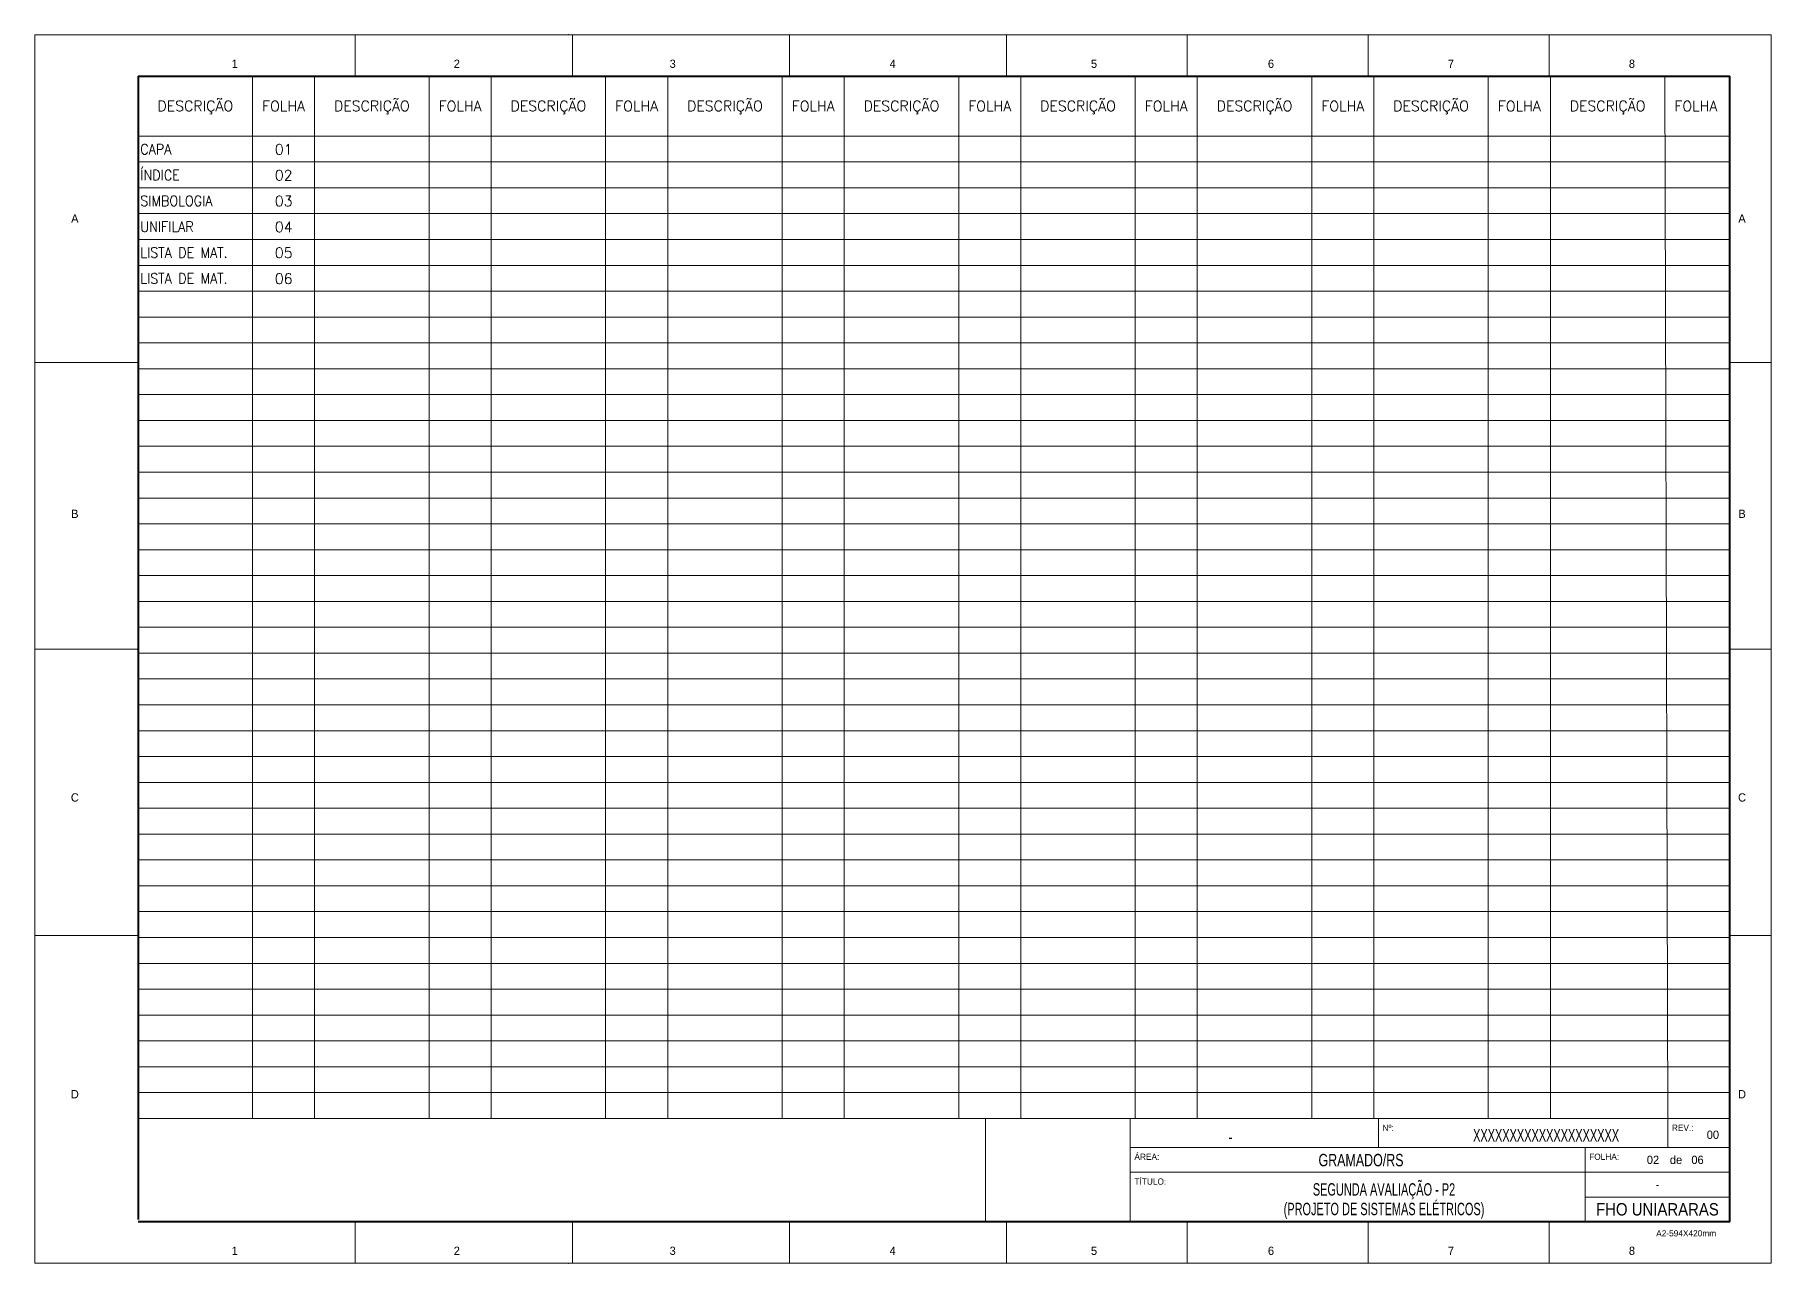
# Model space of a CAD drawing. Header units: millimetres. Extents: x 0 to 3814, y 0 to 420.
# Drawn here: x 644 to 1238, y 0 to 420 of the extents above; entities that cross this region are included whole.
import ezdxf
from ezdxf.enums import TextEntityAlignment as Align

# ---------------------------------------------------------------- set-up
doc = ezdxf.new("R2010")
doc.units = ezdxf.units.MM
doc.layers.add('Texto capa', color=7, linetype='Continuous')
doc.styles.add('romans', font='romans.shx')
doc.styles.add('Style-INTL_ENGINEERING', font='INTL_ENGINEERING.shx')

msp = doc.modelspace()

# ---------------------------------------------------------------- texts
at = {"color": 7, "linetype": 'Continuous', "lineweight": 0, "style": 'Style-INTL_ENGINEERING'}
for s, height, p in [('1', 2.83, (712.4, 410.18)), ('2', 2.83, (788.37, 410.18)), ('3', 2.83, (862.22, 410.18)), ('4', 2.83, (937.48, 410.18)), ('5', 2.83, (1006.35, 410.18)), ('6', 2.83, (1066.89, 410.18)), ('7', 2.83, (1128.46, 410.18)), ('8', 2.83, (1190.37, 410.18)), ('A', 2.83, (657.7, 357.26)), ('A', 2.83, (1228.03, 357.26)), ('B', 2.83, (657.7, 256.3)), ('B', 2.83, (1228.03, 256.3)), ('C', 2.83, (657.7, 159.32)), ('C', 2.83, (1228.03, 159.32)), ('D', 2.83, (657.7, 57.84)), ('D', 2.83, (1228.03, 57.84)), ('A2-594X420mm', 2.1214, (1208.92, 10.29)), ('1', 2.83, (712.4, 4.31)), ('2', 2.83, (788.37, 4.31)), ('3', 2.83, (862.22, 4.31)), ('4', 2.83, (937.48, 4.31)), ('5', 2.83, (1006.35, 4.31)), ('6', 2.83, (1066.89, 4.31)), ('7', 2.83, (1128.46, 4.31)), ('8', 2.83, (1190.37, 4.31))]:
    msp.add_text(s, height=height, dxfattribs=at).set_placement(p, align=Align.MIDDLE_CENTER)
at = {"color": 7, "linetype": 'Continuous', "lineweight": 0, "style": 'romans'}
for s, p in [('DESCRIÇÃO', (698.92, 395.7)), ('DESCRIÇÃO', (759.31, 395.7)), ('DESCRIÇÃO', (819.7, 395.7)), ('DESCRIÇÃO', (880.09, 395.7)), ('DESCRIÇÃO', (940.48, 395.7)), ('DESCRIÇÃO', (1000.87, 395.7)), ('DESCRIÇÃO', (1061.26, 395.7)), ('DESCRIÇÃO', (1121.65, 395.7)), ('DESCRIÇÃO', (1182.04, 395.7)), ('FOLHA', (729.12, 395.7)), ('FOLHA', (789.51, 395.7)), ('FOLHA', (849.9, 395.7)), ('FOLHA', (910.29, 395.7)), ('FOLHA', (970.68, 395.7)), ('FOLHA', (1031.07, 395.7)), ('FOLHA', (1091.46, 395.7)), ('FOLHA', (1151.85, 395.7)), ('FOLHA', (1212.24, 395.7))]:
    msp.add_text(s, height=3.536, dxfattribs=at).set_placement(p, align=Align.MIDDLE)
at = {"color": 7, "linetype": 'Continuous', "lineweight": 0, "style": 'romans', "width": 0.9}
for s, height, p in [('CAPA', 3.536, (680.1, 379.19)), ('ÍNDICE', 3.536, (680.1, 370.35)), ('SIMBOLOGIA', 3.536, (680.1, 361.51)), ('UNIFILAR', 3.536, (680.1, 352.67)), ('LISTA DE MAT.', 3.5357, (680.1, 343.83)), ('LISTA DE MAT.', 3.5357, (680.1, 334.99))]:
    msp.add_text(s, height=height, dxfattribs=at).set_placement(p)
at = {"color": 7, "linetype": 'Continuous', "lineweight": 0, "style": 'romans'}
for s, p in [('01', (726.11, 379.12)), ('02', (726.11, 370.28)), ('03', (726.11, 361.44)), ('04', (726.11, 352.61)), ('05', (726.11, 343.77)), ('06', (726.11, 334.93))]:
    msp.add_text(s, height=3.536, dxfattribs=at).set_placement(p)
at = {"layer": 'Texto capa', "color": 7, "linetype": 'Continuous', "lineweight": 0, "style": 'Style-INTL_ENGINEERING'}
for s, p in [('Nº:', (1105.04, 45.31)), ('REV.:', (1204.04, 45.31)), ('ÁREA:', (1020.18, 35.41)), ('FOLHA:', (1175.75, 35.41)), ('TÍTULO:', (1020.18, 26.92))]:
    msp.add_text(s, height=2.121, dxfattribs=at).set_placement(p)
at = {"layer": 'Texto capa', "color": 7, "linetype": 'Continuous', "lineweight": 40, "style": 'Style-INTL_ENGINEERING'}
for s, height, width, p in [('XXXXXXXXXXXXXXXXXXXX', 4.2429, 0.66, (1161.01, 43.79)), ('GRAMADO/RS', 4.243, 0.75, (1097.69, 35.41)), ('SEGUNDA AVALIAÇÃO - P2 ', 4.2429, 0.66, (1106.08, 25.23)), ('(PROJETO DE SISTEMAS ELÉTRICOS) ', 4.2429, 0.66, (1106.08, 18.52))]:
    msp.add_text(s, height=height, dxfattribs=dict(at, width=width)).set_placement(p, align=Align.MIDDLE)
at = {"layer": 'Texto capa', "color": 7, "linetype": 'Continuous', "lineweight": 0, "style": 'Style-INTL_ENGINEERING'}
for s, p in [('00', (1218.06, 43.99)), ('02', (1197.57, 35.41)), ('de', (1205.45, 35.41)), ('06', (1212.81, 35.41))]:
    msp.add_text(s, height=2.829, dxfattribs=at).set_placement(p, align=Align.MIDDLE_CENTER)
at = {"layer": 'Texto capa', "color": 7, "linetype": 'Continuous', "lineweight": 0, "style": 'Style-INTL_ENGINEERING', "width": 0.9}
msp.add_text('-', height=2.83, dxfattribs=at).set_placement((1199.09, 26.92), align=Align.MIDDLE_CENTER)
at = {"layer": 'Texto capa', "color": 7, "linetype": 'Continuous', "lineweight": 40, "style": 'Style-INTL_ENGINEERING', "width": 0.9}
msp.add_text('FHO UNIARARAS', height=4.2429, dxfattribs=at).set_placement((1199.09, 18.5), align=Align.MIDDLE_CENTER)
at = {"layer": 'Texto capa', "color": 7, "linetype": 'Continuous', "lineweight": 40, "insert": (1052.4, 41.14), "char_height": 4.2429, "attachment_point": 7, "line_spacing_factor": 0.6, "style": 'Style-INTL_ENGINEERING'}
msp.add_mtext('{\\W0.7333;-}', dxfattribs=at)

# ---------------------------------------------------------------- linework, layer by layer
at = {"color": 7, "linetype": 'Continuous', "lineweight": 0}
for p, q in [((643.98, 0.05), (643.98, 420.1)), ((1237.98, 420.1), (643.98, 420.1)), ((753.64, 420.1), (753.64, 405.95)), ((827.89, 420.1), (827.89, 405.95)), ((902.14, 420.1), (902.14, 405.95)), ((976.39, 420.1), (976.39, 405.95)), ((1038.27, 405.95), (1038.27, 420.1)), ((1100.14, 405.95), (1100.14, 420.1)), ((1162.02, 405.95), (1162.02, 420.1)), ((1237.98, 0.05), (1237.98, 420.1)), ((718.51, 405.95), (718.51, 49.55)), ((739.73, 405.95), (739.73, 49.55)), ((778.9, 405.95), (778.9, 49.55)), ((800.12, 405.95), (800.12, 49.55)), ((827.89, 409.32), (827.89, 405.95)), ((839.29, 405.95), (839.29, 49.55)), ((860.51, 405.95), (860.51, 49.55)), ((899.68, 405.95), (899.68, 49.55)), ((920.9, 405.95), (920.9, 49.55)), ((960.07, 405.95), (960.07, 49.55)), ((976.39, 405.95), (976.39, 409.32)), ((981.29, 405.95), (981.29, 49.55)), ((1020.46, 405.95), (1020.46, 49.55)), ((1041.68, 405.95), (1041.68, 49.55)), ((1080.85, 405.95), (1080.85, 49.55)), ((1102.07, 405.95), (1102.07, 49.55)), ((1141.24, 405.95), (1141.24, 49.55)), ((1162.46, 405.95), (1162.46, 49.55)), ((1201.63, 405.95), (1202.62, 49.55)), ((1223.84, 385.45), (679.34, 385.45)), ((1223.84, 376.61), (679.34, 376.61)), ((1223.84, 367.77), (679.34, 367.77)), ((1223.84, 358.93), (679.34, 358.93)), ((1223.84, 350.09), (679.34, 350.09)), ((1223.84, 341.25), (679.34, 341.25)), ((1223.84, 332.41), (679.34, 332.41)), ((1223.84, 323.57), (679.34, 323.57)), ((1223.84, 314.73), (679.34, 314.73)), ((679.39, 308.01), (644.04, 308.01)), ((1223.84, 305.89), (679.34, 305.89)), ((1223.89, 308.01), (1238.04, 308.01)), ((1223.84, 297.05), (679.34, 297.05)), ((1223.84, 288.21), (679.34, 288.21)), ((1223.84, 279.37), (679.34, 279.37)), ((1223.84, 270.53), (679.34, 270.53)), ((1223.84, 261.7), (679.34, 261.7)), ((1223.84, 252.86), (679.34, 252.86)), ((1223.84, 244.02), (679.34, 244.02)), ((1223.84, 235.18), (679.34, 235.18)), ((1223.84, 226.34), (679.34, 226.34)), ((1223.84, 217.5), (679.34, 217.5)), ((679.39, 210.07), (644.04, 210.07)), ((1223.84, 208.66), (679.34, 208.66)), ((1223.89, 210.07), (1238.04, 210.07)), ((1223.84, 199.82), (679.34, 199.82)), ((1223.84, 190.98), (679.34, 190.98)), ((1223.84, 182.14), (679.34, 182.14)), ((1223.84, 173.3), (679.34, 173.3)), ((1223.84, 164.46), (679.34, 164.46)), ((1223.84, 155.62), (679.34, 155.62)), ((1223.84, 146.78), (679.34, 146.78)), ((1223.84, 137.95), (679.34, 137.95)), ((1223.84, 129.11), (679.34, 129.11)), ((1223.84, 120.27), (679.34, 120.27)), ((679.39, 112.13), (644.04, 112.13)), ((1223.84, 111.43), (679.34, 111.43)), ((1223.89, 112.13), (1238.04, 112.13)), ((1223.84, 102.59), (679.34, 102.59)), ((1223.84, 93.75), (679.34, 93.75)), ((1223.84, 84.91), (679.34, 84.91)), ((1223.84, 76.07), (679.34, 76.07)), ((1223.84, 67.23), (679.34, 67.23)), ((1223.84, 58.39), (679.34, 58.39)), ((679.34, 49.55), (969.26, 49.55)), ((969.26, 14.26), (969.26, 49.55)), ((969.26, 49.55), (1223.84, 49.55)), ((1018.76, 49.55), (1018.76, 14.26)), ((1202.62, 49.55), (1202.62, 39.65)), ((1223.84, 39.65), (1018.76, 39.65)), ((1174.34, 39.65), (1174.34, 14.26)), ((1223.84, 31.17), (1018.76, 31.17)), ((1174.34, 22.68), (1223.84, 22.68)), ((753.64, 0.05), (753.64, 14.2)), ((827.89, 0.05), (827.89, 14.2)), ((902.14, 0.05), (902.14, 14.2)), ((976.39, 14.2), (976.39, 10.83)), ((976.39, 0.05), (976.39, 14.16)), ((1038.27, 14.2), (1038.27, 0.05)), ((1100.14, 14.2), (1100.14, 0.05)), ((1162.02, 14.2), (1162.02, 0.05)), ((1237.98, 0.05), (643.98, 0.05)), ((827.89, 0.05), (827.89, 2.98))]:
    msp.add_line(p, q, dxfattribs=at)
at = {"color": 7, "linetype": 'Continuous', "lineweight": 40}
for p, q in [((679.34, 405.95), (679.34, 15.04)), ((679.34, 405.95), (1223.84, 405.95)), ((1223.84, 14.17), (1223.84, 405.95)), ((1223.84, 14.16), (679.34, 14.16))]:
    msp.add_line(p, q, dxfattribs=at)
at = {"color": 7, "linetype": 'Continuous', "lineweight": 0}
for p in [(826.64, 420.1), (826.64, 0.05)]:
    msp.add_point(p, dxfattribs=at)
at = {"layer": 'Texto capa', "color": 7, "linetype": 'Continuous', "lineweight": 0}
msp.add_line((1103.62, 49.55), (1103.62, 39.65), dxfattribs=at)

msp.set_redraw_order([(e.dxf.handle, doc.entitydb.next_handle()) for e in msp.query("TEXT MTEXT ATTDEF DIMENSION ARC_DIMENSION")])  # texts and dimensions are drawn at this point

doc.saveas('drawing.dxf')
